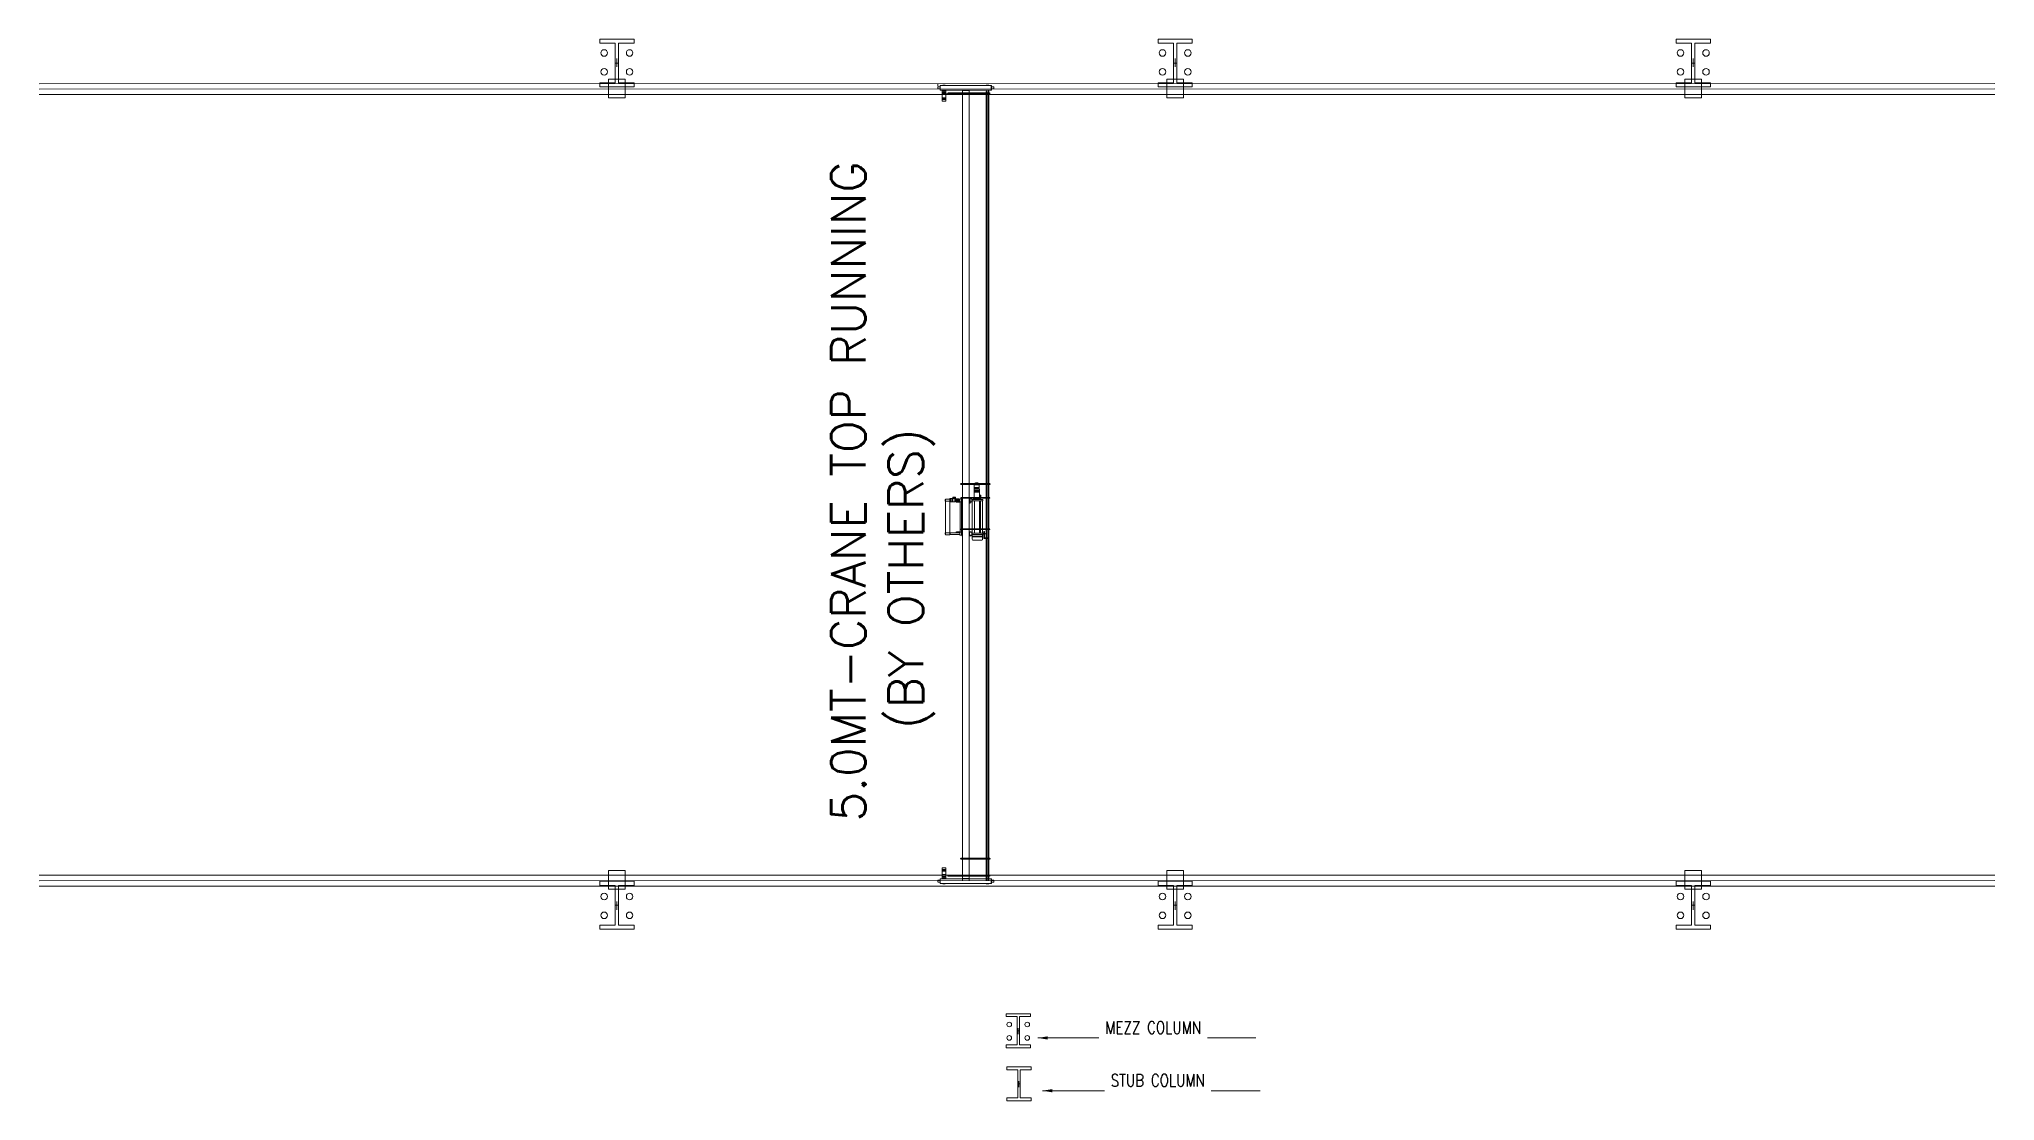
# Model space of a CAD drawing. Header units: millimetres. Extents: x 656141 to 1012880, y -54663 to 110742.
# Drawn here: x 712087 to 757393, y 57246 to 81847 of the extents above; entities that cross this region are included whole.
import ezdxf

# ---------------------------------------------------------------- set-up
doc = ezdxf.new("R2010")
doc.units = ezdxf.units.MM
doc.header["$LTSCALE"] = 0.35
doc.header["$MEASUREMENT"] = 0
doc.linetypes.add('CONTIN', pattern=[0, 0, 0])
doc.linetypes.add('HIDDEN', pattern=[9.525, 6.35, -3.175])
doc.layers.get('0').update_dxf_attribs({"linetype": 'CONTIN'})
doc.styles.add('S', font='simplex.shx')
doc.styles.add('SIMPLEX', font='simplex.shx', dxfattribs={"width": 0.8})
doc.dimstyles.new('FOR D', dxfattribs={"dimscale": 114, "dimtxt": 2, "dimasz": 2, "dimexe": 1, "dimexo": 1, "dimgap": 1, "dimtad": 1, "dimdec": 0, "dimzin": 0, "dimdsep": 46, "dimtxsty": 'SIMPLEX', "dimcen": 1, "dimclrd": 6, "dimclre": 6, "dimclrt": 7, "dimadec": 0, "dimazin": 0, "dimtfac": 1, "dimtdec": 0, "dimtofl": 0, "dimtmove": 0, "dimatfit": 3, "dimfxl": 1, "dimtolj": 1, "dimtzin": 0, "dimlwd": 0, "dimlwe": 0, "dimarcsym": 1})

msp = doc.modelspace()

# ---------------------------------------------------------------- texts
at = {"color": 7, "linetype": 'ByBlock', "lineweight": 0, "insert": (732832.3, 58489), "char_height": 800, "width": 32663.525, "attachment_point": 7, "rotation": 90, "style": 'S'}
msp.add_mtext('\\pxi6.53925,ql;{\\A1;5.0MT-CRANE TOP RUNNING \\P\\pi9.21775;(BY OTHERS)}', dxfattribs=at)

# ---------------------------------------------------------------- blocks, each defined once
blk = doc.blocks.new('COL-1')
at = {"lineweight": 0}
for p, q in [((-525, -375), (-525, 375)), ((-525, 375), (-436, 375)), ((-436, 375), (-436, 36)), ((-436, 36), (436, 36)), ((436, 36), (436, 375)), ((436, 375), (525, 375)), ((525, 375), (525, -375)), ((-436, -375), (-525, -375)), ((436, -36), (-436, -36)), ((-436, -36), (-436, -375)), ((436, -375), (436, -36)), ((525, -375), (436, -375))]:
    blk.add_line(p, q, dxfattribs=at)
at = {"color": 0, "lineweight": 0, "ltscale": 0.1}
for p, q in [((-82, 0), (102, 0)), ((0, -36), (0, 36))]:
    blk.add_line(p, q, dxfattribs=at)
at = {"color": 1, "lineweight": 0}
for centre in [(-194, 279), (221, 279), (-194, -279), (221, -279)]:
    blk.add_circle(centre, 72.1, dxfattribs=at)
blk = doc.blocks.new('zw$7F94')
at = {"color": 3, "lineweight": 0}
for p, q in [((-562, 721), (-562, 788)), ((-562, 788), (0, 788)), ((-308, 721), (-562, 721)), ((-308, 67), (-308, 721)), ((0, 721), (-254, 721)), ((-254, 721), (-254, 67)), ((0, 788), (0, 721)), ((-562, 67), (-308, 67)), ((-562, 0), (-562, 67)), ((0, 0), (-562, 0)), ((-254, 67), (0, 67)), ((0, 67), (0, 0))]:
    blk.add_line(p, q, dxfattribs=at)
at = {"color": 3, "lineweight": 0, "ltscale": 0.1}
for p, q in [((-281, 456), (-281, 317)), ((-308, 394), (-254, 394))]:
    blk.add_line(p, q, dxfattribs=at)
at = {"color": 1, "lineweight": 0}
for centre in [(-490, 539), (-72, 539), (-490, 228), (-72, 228)]:
    blk.add_circle(centre, 54, dxfattribs=at)
blk = doc.blocks.new('zw$4290')
at = {"color": 6, "lineweight": 0}
for p, q in [((-562, 721), (-562, 788)), ((-562, 788), (0, 788)), ((-308, 721), (-562, 721)), ((-308, 67), (-308, 721)), ((0, 721), (-254, 721)), ((-254, 721), (-254, 67)), ((0, 788), (0, 721)), ((-562, 67), (-308, 67)), ((-562, 0), (-562, 67)), ((0, 0), (-562, 0)), ((-254, 67), (0, 67)), ((0, 67), (0, 0))]:
    blk.add_line(p, q, dxfattribs=at)
at = {"color": 6, "lineweight": 0, "ltscale": 0.1}
for p, q in [((-281, 456), (-281, 317)), ((-308, 394), (-254, 394))]:
    blk.add_line(p, q, dxfattribs=at)

# ---------------------------------------------------------------- linework, layer by layer
at = {"color": 152, "linetype": 'ByBlock', "lineweight": 0}
for p, q in [((712087.2, 80813.6), (757392.8, 80816.7)), ((712087.2, 80813.7), (757392.8, 80816.7)), ((712087.2, 80687.7), (757392.8, 80690.8)), ((712087.2, 80687.8), (757392.8, 80690.8)), ((712087.2, 80561.9), (757392.8, 80564.9)), ((712087.2, 80561.8), (757392.8, 80564.8)), ((712087.2, 62472.3), (757392.8, 62475.3)), ((712087.2, 62472.2), (757392.8, 62475.2)), ((712087.2, 62346.3), (757392.8, 62349.3)), ((712087.2, 62346.3), (757392.8, 62349.3)), ((712087.2, 62220.4), (757392.8, 62223.4)), ((712087.2, 62220.4), (757392.8, 62223.4))]:
    msp.add_line(p, q, dxfattribs=at)
at = {"color": 3, "linetype": 'HIDDEN', "lineweight": 0, "ltscale": 5}
for p, q in [((732906.9, 80804.1), (732906.9, 80753.7)), ((732957.3, 80743.5), (732906.9, 80743.5)), ((732906.9, 80743.5), (732906.9, 80693.1)), ((732906.9, 80693.1), (732957.3, 80693.1)), ((732957.3, 80773.7), (732957.3, 80662.9)), ((732961.3, 80773.7), (732957.3, 80773.7)), ((732957.3, 80662.9), (732961.3, 80662.9)), ((732961.3, 80773.7), (733553.2, 80773.7)), ((732961.3, 80662.9), (732961.3, 80773.7)), ((732961.3, 80662.9), (733553.2, 80662.9)), ((733007.9, 80655.3), (733007.9, 80588.9)), ((733007.9, 80645.3), (733091, 80645.3)), ((733012.9, 80660.4), (733086, 80660.4)), ((733077.1, 80781.3), (733021.7, 80781.3)), ((733021.7, 80781.3), (733021.7, 80773.7)), ((733026.8, 80662.9), (733062, 80662.9)), ((733026.8, 80662.9), (733026.8, 80660.4)), ((733072.1, 80662.9), (733062, 80662.9)), ((733072.1, 80662.9), (733072.1, 80660.4)), ((733077.1, 80773.7), (733077.1, 80781.3)), ((733091, 80588.9), (733091, 80655.3)), ((733477.6, 80634.9), (733477.6, 80655.3)), ((733477.6, 80655.3), (733628.7, 80655.3)), ((734145.1, 80773.7), (733553.2, 80773.7)), ((734145.1, 80662.9), (733553.2, 80662.9)), ((733628.7, 80655.3), (733628.7, 80634.9)), ((734029.2, 80781.3), (734084.6, 80781.3)), ((734029.2, 80773.7), (734029.2, 80781.3)), ((734084.6, 80781.3), (734084.6, 80773.7)), ((734145.1, 80773.7), (734149.1, 80773.7)), ((734145.1, 80662.9), (734145.1, 80773.7)), ((734149.1, 80662.9), (734145.1, 80662.9)), ((734149.1, 80773.7), (734149.1, 80662.9)), ((734149.1, 80743.5), (734199.5, 80743.5)), ((734199.5, 80693.1), (734149.1, 80693.1)), ((734199.5, 80743.5), (734199.5, 80693.1)), ((733004.6, 80561.1), (733004.6, 80448.3)), ((733024.2, 80561.1), (733004.6, 80561.1)), ((733034.8, 80483.6), (733004.6, 80483.6)), ((733034.8, 80465.9), (733004.6, 80465.9)), ((733034.8, 80448.3), (733004.6, 80448.3)), ((733006.7, 80417.6), (733004.6, 80448.3)), ((733007.9, 80643.8), (733091, 80643.8)), ((733041.9, 80610), (733007.9, 80610)), ((733009.6, 80583.8), (733009.1, 80583.8)), ((733009.1, 80583.8), (733009.1, 80578.8)), ((733009.1, 80578.8), (733009.6, 80578.8)), ((733089.2, 80583.8), (733009.6, 80583.8)), ((733089.7, 80578.8), (733009.6, 80578.8)), ((733014.6, 80578.8), (733011.7, 80561.1)), ((733086, 80583.8), (733012.9, 80583.8)), ((733034.8, 80410.5), (733014.2, 80410.5)), ((733074.6, 80561.1), (733024.2, 80561.1)), ((733055.9, 80483.6), (733034.8, 80483.6)), ((733055.9, 80465.9), (733034.8, 80465.9)), ((733055.9, 80448.3), (733034.8, 80448.3)), ((733055.9, 80410.5), (733034.8, 80410.5)), ((733044.4, 80639.7), (733054.5, 80639.7)), ((733044.4, 80639.7), (733044.4, 80612.5)), ((733054.5, 80639.7), (733054.5, 80612.5)), ((733055.9, 80483.6), (733094.3, 80483.6)), ((733055.9, 80465.9), (733094.3, 80465.9)), ((733055.9, 80448.3), (733094.3, 80448.3)), ((733055.9, 80410.5), (733084.7, 80410.5)), ((733091, 80610), (733057, 80610)), ((733094.3, 80561.1), (733074.6, 80561.1)), ((733084.3, 80578.8), (733087.2, 80561.1)), ((733089.2, 80583.8), (733089.7, 80583.8)), ((733089.7, 80583.8), (733089.7, 80578.8)), ((733092.2, 80417.6), (733094.3, 80448.3)), ((733094.3, 80561.1), (733094.3, 80448.3)), ((733477.6, 80634.9), (733477.6, 62351.4)), ((733628.7, 62351.4), (733628.7, 80634.9)), ((734024.2, 80577.3), (733628.7, 80577.3)), ((734024.2, 62351.4), (734024.2, 80637.7)), ((734024.2, 80637.7), (734039.3, 80637.7)), ((734039.3, 80637.7), (734039.3, 62351.4)), ((734074.5, 62351.4), (734074.5, 80637.7)), ((734074.5, 80637.7), (734089.7, 80637.7)), ((734089.7, 80637.7), (734089.7, 62351.4)), ((733077.9, 71181.3), (733077.4, 71180.8)), ((733077.4, 71180.8), (733077.4, 71144.1)), ((733077.4, 71144.1), (733077.9, 71143.6)), ((733077.9, 71181.3), (733077.9, 71143.6)), ((733080.9, 71181.3), (733077.9, 71181.3)), ((733077.9, 71143.6), (733080.9, 71143.6)), ((733080.9, 71183.1), (733082.3, 71183.1)), ((733080.9, 71181.3), (733080.9, 71183.1)), ((733080.9, 71143.6), (733080.9, 71181.3)), ((733080.9, 71143.6), (733080.9, 71181.3)), ((733080.9, 71141.8), (733080.9, 71143.6)), ((733082.3, 71141.8), (733080.9, 71141.8)), ((733082.3, 71183.1), (733082.3, 71181.3)), ((733082.3, 71143.6), (733082.3, 71181.3)), ((733082.3, 71181.3), (733084.7, 71181.3)), ((733082.3, 71181.3), (733082.3, 71162.4)), ((733082.3, 71162.4), (733082.3, 71143.6)), ((733082.3, 71143.6), (733084.7, 71143.6)), ((733082.3, 71143.6), (733082.3, 71141.8)), ((733084.7, 71187.6), (733084.7, 70405.6)), ((733109.9, 71187.6), (733084.7, 71187.6)), ((733084.7, 71187.6), (733084.7, 71181.3)), ((733084.7, 71181.3), (733084.7, 71143.6)), ((733084.7, 71139.8), (733181.5, 71139.8)), ((733160.3, 71187.6), (733109.9, 71187.6)), ((733181.9, 71187.6), (733160.3, 71187.6)), ((733180.8, 71168.7), (733180.8, 71162.4)), ((733180.8, 71162.4), (733180.8, 71156.1)), ((733182.2, 71189.3), (733181.3, 71184.2)), ((733181.3, 71169.5), (733181.3, 71184.2)), ((733181.3, 71155.4), (733181.3, 71169.5)), ((733181.3, 71155.4), (733181.3, 71140.7)), ((733182.2, 71135.6), (733181.3, 71140.7)), ((733185.3, 71190.1), (733182.9, 71189.9)), ((733182.9, 71134.9), (733185.3, 71134.8)), ((733185.3, 71193.4), (733185.3, 71190.1)), ((733185.3, 71190.1), (733185.3, 71162.4)), ((733185.3, 71162.4), (733185.3, 71134.8)), ((733185.3, 71134.8), (733185.3, 71131.5)), ((733186.8, 71195), (733186.8, 71197.6)), ((733186.8, 71195), (733186.8, 71129.9)), ((733186.8, 71129.9), (733186.8, 71127.3)), ((733226.9, 71202.2), (733203.2, 71201.8)), ((733203.2, 71201.8), (733203.2, 71123.1)), ((733226.9, 71201.9), (733226.9, 71202.2)), ((733228.6, 71201.9), (733226.9, 71201.9)), ((733226.9, 71201.9), (733226.9, 71123)), ((733244.5, 71202.2), (733228.6, 71202.1)), ((733228.6, 71201.9), (733228.6, 71202.1)), ((733228.6, 71201.2), (733228.6, 71201.9)), ((733228.6, 71201.2), (733228.6, 71123.7)), ((733244.5, 71162.4), (733244.5, 71202.2)), ((733256.4, 71202), (733244.5, 71202.2)), ((733244.5, 71122.6), (733244.5, 71162.4)), ((733253.3, 71229), (733253.3, 71224.4)), ((733253.3, 71224.4), (733253.6, 71206.2)), ((733253.3, 71224.4), (733255.2, 71224.4)), ((733255.2, 71224.4), (733283.6, 71224.4)), ((733256.4, 71196.2), (733256.4, 71202)), ((733256.4, 71128.7), (733256.4, 71196.2)), ((733256.9, 71196.2), (733256.4, 71196.2)), ((733256.7, 71203.2), (733298.2, 71203.2)), ((733257.4, 71196.2), (733256.9, 71196.2)), ((733296.7, 71202.2), (733257.4, 71202.2)), ((733257.4, 71202.2), (733257.4, 71196.2)), ((733257.4, 71128.7), (733257.4, 71196.2)), ((733294.1, 71221.9), (733273, 71221.9)), ((733273, 71206.8), (733294.1, 71206.8)), ((733313.8, 71224.4), (733283.6, 71224.4)), ((733296.7, 71196.2), (733296.7, 71202.2)), ((733297.2, 71196.2), (733296.7, 71196.2)), ((733296.7, 71128.7), (733296.7, 71196.2)), ((733297.7, 71196.2), (733297.2, 71196.2)), ((733297.7, 71196.2), (733297.7, 71197.7)), ((733297.7, 71197.7), (733298.3, 71197.7)), ((733297.7, 71192.2), (733297.7, 71196.2)), ((733311.8, 71192.2), (733297.7, 71192.2)), ((733297.7, 71128.7), (733297.7, 71192.2)), ((733298.2, 71203.2), (733310.4, 71203.2)), ((733298.2, 71203.2), (733298.3, 71197.7)), ((733298.3, 71197.7), (733311.8, 71197.7)), ((733309.7, 71129.6), (733309.7, 71192.2)), ((733312.3, 71203.2), (733310.4, 71203.2)), ((733311.8, 71197.7), (733311.8, 71195)), ((733311.8, 71197.7), (733312.2, 71197.7)), ((733311.8, 71195), (733311.8, 71192.2)), ((733312.3, 71203.8), (733312.2, 71197.7)), ((733313.5, 71206.2), (733313.8, 71224.4)), ((733313.8, 71229), (733313.8, 71224.4)), ((733324.6, 71193.4), (733321.1, 71193.4)), ((733321.1, 71193.4), (733321.1, 71131.5)), ((733321.1, 71131.5), (733324.6, 71131.5)), ((733324.9, 71193.4), (733324.6, 71193.4)), ((733324.6, 71193.4), (733324.6, 71131.5)), ((733324.6, 71193.4), (733324.6, 71193.4)), ((733324.6, 71131.5), (733324.9, 71131.5)), ((733324.6, 71131.5), (733324.6, 71131.5)), ((733326.4, 71196.7), (733325.8, 71194.2)), ((733325.8, 71130.7), (733326.4, 71128.2)), ((733326.6, 71197), (733326.6, 71127.9)), ((733335.2, 71197.7), (733327.4, 71197.4)), ((733335.7, 71196.7), (733335.7, 71197.2)), ((733335.7, 71196.7), (733335.7, 71128.2)), ((733336.7, 71196.2), (733336.2, 71196.2)), ((733336.7, 71196.9), (733336.7, 71196.2)), ((733336.7, 71128.7), (733336.7, 71196.2)), ((733340.9, 71197.7), (733337.5, 71197.7)), ((733341.7, 71193.2), (733341.7, 71196.9)), ((733341.7, 71190.1), (733341.7, 71193.2)), ((733342.2, 71193.2), (733341.7, 71193.2)), ((733341.7, 71176), (733341.7, 71190.1)), ((733356.3, 71190.1), (733341.7, 71190.1)), ((733341.7, 71148.8), (733341.7, 71176)), ((733360.2, 71176), (733341.7, 71176)), ((733341.7, 71134.7), (733341.7, 71148.8)), ((733341.7, 71148.8), (733360.2, 71148.8)), ((733341.7, 71134.7), (733356.3, 71134.7)), ((733341.7, 71131.7), (733341.7, 71134.7)), ((733341.7, 71128), (733341.7, 71131.7)), ((733342.2, 71131.7), (733341.7, 71131.7)), ((733342.4, 71197.2), (733342.2, 71193.2)), ((733356.3, 71193.2), (733342.2, 71193.2)), ((733356.3, 71131.7), (733342.2, 71131.7)), ((733342.4, 71127.7), (733342.2, 71131.7)), ((733356.2, 71197.2), (733342.4, 71197.2)), ((733356.3, 71193.2), (733356.2, 71197.2)), ((733356.3, 71131.7), (733356.2, 71127.7)), ((733356.3, 71191.7), (733356.3, 71193.2)), ((733360.2, 71191.7), (733356.3, 71191.7)), ((733356.3, 71190.1), (733356.3, 71191.7)), ((733356.3, 71134.7), (733356.3, 71133.2)), ((733356.3, 71133.2), (733360.2, 71133.2)), ((733356.3, 71133.2), (733356.3, 71131.7)), ((733360.2, 71195.2), (733360.2, 71191.7)), ((733373.5, 71195.2), (733360.2, 71195.2)), ((733362.4, 71191.7), (733360.2, 71191.7)), ((733362.4, 71176), (733360.2, 71176)), ((733360.2, 71148.8), (733362.4, 71148.8)), ((733360.2, 71133.2), (733360.2, 71129.7)), ((733360.2, 71133.2), (733362.4, 71133.2)), ((733362.4, 71176), (733362.4, 71191.7)), ((733362.4, 71166.5), (733362.4, 71176)), ((733385.6, 71166.5), (733362.4, 71166.5)), ((733362.4, 71148.8), (733362.4, 71158.4)), ((733362.4, 71158.4), (733385.6, 71158.4)), ((733362.4, 71133.2), (733362.4, 71148.8)), ((733386.1, 71195.2), (733373.5, 71195.2)), ((733385.6, 71158.4), (733385.6, 71166.5)), ((733386.1, 71162.4), (733386.1, 71195.2)), ((733386.1, 71195.2), (733386.6, 71195.2)), ((733386.6, 71195.2), (733386.6, 71194.9)), ((733386.6, 71194.9), (733388.6, 71194.9)), ((733386.6, 71194.9), (733386.6, 71162.4)), ((733386.6, 71162.4), (733386.6, 71130)), ((733388.6, 71130), (733386.6, 71130)), ((733386.6, 71130), (733386.6, 71129.7)), ((733388.6, 71129.7), (733388.6, 71195.2)), ((733401.7, 71195.2), (733388.6, 71195.2)), ((733401.7, 71129.7), (733401.7, 71195.2)), ((733401.7, 71187.6), (733403.4, 71187.6)), ((733403.4, 71137.3), (733401.7, 71137.3)), ((733403.4, 71187.6), (733403.4, 71180.1)), ((733403.4, 71180.1), (733404.7, 71180.1)), ((733403.4, 71144.8), (733403.4, 71180.1)), ((733404.7, 71144.8), (733403.4, 71144.8)), ((733403.4, 71144.8), (733403.4, 71137.3)), ((733404.7, 71180.1), (733405.2, 71179.9)), ((733405.2, 71144.9), (733404.7, 71144.8)), ((733405.2, 71179.9), (733405.2, 71172.6)), ((733405.2, 71144.9), (733405.2, 71179.9)), ((733405.2, 71172.6), (733405.4, 71172.6)), ((733405.4, 71152.3), (733405.2, 71152.3)), ((733405.2, 71152.3), (733405.2, 71144.9)), ((733405.4, 71172.6), (733406.4, 71171.6)), ((733406.4, 71153.3), (733405.4, 71152.3)), ((733406.4, 71171.6), (733407.2, 71171.6)), ((733407.2, 71153.3), (733406.4, 71153.3)), ((733407.2, 71171.6), (733407.2, 71172.3)), ((733407.2, 71172.3), (733407.7, 71172.3)), ((733407.2, 71152.6), (733407.2, 71153.3)), ((733407.7, 71152.6), (733407.2, 71152.6)), ((733407.7, 71172.3), (733408.2, 71171.8)), ((733408.2, 71153.1), (733407.7, 71152.6)), ((733408.2, 71183.4), (733408.2, 71181.3)), ((733408.2, 71181.3), (733408.2, 71143.6)), ((733408.2, 71171.8), (733408.2, 71153.1)), ((733408.2, 71143.6), (733408.2, 71141.5)), ((733451, 71197.7), (733413.3, 71197.7)), ((733413.3, 71197.7), (733413.3, 71189.3)), ((733413.3, 71189.3), (733413.3, 71186.4)), ((733413.3, 71186.4), (733413.3, 71162.4)), ((733413.3, 71162.4), (733413.3, 71138.5)), ((733413.3, 71138.5), (733413.3, 71135.6)), ((733413.3, 71135.6), (733413.3, 71127.2)), ((734128.6, 71537.8), (733421, 71537.8)), ((734107.3, 71229.4), (733439.8, 71229.4)), ((733439.8, 71229.4), (733439.8, 71209.3)), ((733439.8, 71209.3), (734107.3, 71209.3)), ((733451, 71193.9), (733451, 71197.7)), ((733451, 71190.1), (733451, 71193.9)), ((733452, 71193.9), (733451, 71193.9)), ((733451, 71134.7), (733451, 71190.1)), ((733451, 71131), (733451, 71134.7)), ((733451, 71127.2), (733451, 71131)), ((733451, 71131), (733452, 71131)), ((733452, 71217.6), (733452, 71193.9)), ((733452, 71217.6), (733453.3, 71217.6)), ((733452, 71193.9), (733452, 71190.8)), ((733452, 71190.8), (733452, 71162.4)), ((733452, 71162.4), (733452, 71134.1)), ((733452, 71134.1), (733452, 71131)), ((733452, 71131), (733452, 71107.3)), ((733453.3, 71226.4), (733453.3, 71217.6)), ((733453.3, 71217.6), (733453.3, 71107.3)), ((733457.1, 71227.4), (733454.3, 71227.4)), ((733456.8, 71166.2), (733456.8, 71158.7)), ((733457.8, 71166.2), (733456.8, 71166.2)), ((733456.8, 71158.7), (733463.9, 71158.7)), ((733457.1, 71227.4), (733457.1, 71226.9)), ((733457.1, 71226.9), (733457.1, 71166.2)), ((733463.6, 71226.9), (733457.1, 71226.9)), ((733457.1, 71098), (733457.1, 71158.7)), ((733458.4, 71168.2), (733457.8, 71168.2)), ((733457.8, 71168.2), (733457.8, 71166.2)), ((733462.3, 71170), (733458.4, 71170)), ((733458.4, 71170), (733458.4, 71168.2)), ((733462.3, 71168.2), (733458.4, 71168.2)), ((733462.3, 71168.2), (733462.3, 71170)), ((733462.9, 71168.2), (733462.3, 71168.2)), ((733462.9, 71166.2), (733462.9, 71168.2)), ((733463.9, 71166.2), (733462.9, 71166.2)), ((733466.4, 71227.4), (733463.6, 71227.4)), ((733463.6, 71227.4), (733463.6, 71226.9)), ((733463.6, 71226.9), (733463.6, 71166.2)), ((733463.6, 71098), (733463.6, 71158.7)), ((733463.9, 71158.7), (733463.9, 71166.2)), ((733467.4, 71217.6), (733467.4, 71226.4)), ((733467.4, 71162.4), (733467.4, 71217.6)), ((733473.5, 71217.6), (733467.4, 71217.6)), ((733467.4, 71107.3), (733467.4, 71162.4)), ((733473.5, 71217.6), (733475.5, 71203)), ((733475.5, 71121.9), (733475.5, 71203)), ((733477.6, 71202.2), (733476.6, 71202.1)), ((733628.7, 71202.3), (733631.3, 71202.1)), ((733634.4, 71217.6), (733632.3, 71203)), ((733632.3, 71203), (733632.3, 71121.9)), ((733640.4, 71217.6), (733634.4, 71217.6)), ((733640.4, 71226.4), (733640.4, 71217.6)), ((733640.4, 71217.6), (733640.4, 71107.3)), ((733644.2, 71227.4), (733641.5, 71227.4)), ((733645, 71166.2), (733644, 71166.2)), ((733644, 71166.2), (733644, 71158.7)), ((733644, 71158.7), (733651, 71158.7)), ((733644.2, 71227.4), (733644.2, 71226.9)), ((733644.2, 71226.9), (733644.2, 71166.2)), ((733650.8, 71226.9), (733644.2, 71226.9)), ((733644.2, 71098), (733644.2, 71158.7)), ((733645, 71168.2), (733645, 71166.2)), ((733645.6, 71168.2), (733645, 71168.2)), ((733649.4, 71170), (733645.6, 71170)), ((733645.6, 71170), (733645.6, 71168.2)), ((733649.4, 71168.2), (733645.6, 71168.2)), ((733649.4, 71168.2), (733649.4, 71170)), ((733650, 71168.2), (733649.4, 71168.2)), ((733650, 71166.2), (733650, 71168.2)), ((733651, 71166.2), (733650, 71166.2)), ((733653.5, 71227.4), (733650.8, 71227.4)), ((733650.8, 71227.4), (733650.8, 71226.9)), ((733650.8, 71226.9), (733650.8, 71166.2)), ((733650.8, 71098), (733650.8, 71158.7)), ((733651, 71158.7), (733651, 71166.2)), ((733654.6, 71217.6), (733654.6, 71226.4)), ((733654.6, 71162.4), (733654.6, 71217.6)), ((733655.8, 71217.6), (733654.6, 71217.6)), ((733654.6, 71107.3), (733654.6, 71162.4)), ((733655.8, 71195.8), (733655.8, 71217.6)), ((733655.8, 71162.4), (733655.8, 71195.8)), ((733657.1, 71195.8), (733655.8, 71195.8)), ((733655.8, 71129.1), (733655.8, 71162.4)), ((733657.1, 71205.5), (733657.1, 71195.8)), ((733657.1, 71200.2), (733675.2, 71200.2)), ((733657.1, 71195.8), (733657.1, 71192.5)), ((733657.1, 71129.1), (733657.1, 71132.4)), ((733673.1, 71209), (733660, 71208.5)), ((733675.2, 71196.4), (733675.2, 71207.8)), ((733675.2, 71196.4), (733691.9, 71195.8)), ((733694.9, 71162.4), (733694.9, 71192.8)), ((733694.9, 71162.4), (733694.9, 71132.1)), ((733697.7, 71175.5), (733697.7, 71150.9)), ((733697.7, 71150.9), (733701.3, 71150.9)), ((733701.3, 71150.9), (733701.8, 71150.9)), ((733701.8, 71150.9), (733701.8, 70398.3)), ((733701.8, 70398.3), (733701.8, 71150.9)), ((733701.8, 71150.9), (733752.2, 71150.9)), ((733703.3, 71181.1), (733727.1, 71181.1)), ((733725.4, 71191), (733735.5, 71191)), ((733727.1, 71191), (733727, 71187.2)), ((733727, 71187.2), (733727, 71185.9)), ((733727, 71185.9), (733727, 71184.6)), ((733727, 71184.6), (733727.1, 71181.1)), ((733806.1, 71191), (733727.1, 71191)), ((733727.1, 71181.1), (733885, 71181.1)), ((733735.5, 71191), (733876.6, 71191)), ((733744.5, 71416.8), (733744.1, 71391.1)), ((733744.1, 71391.1), (733744.6, 71391.1)), ((733744.1, 71388.9), (733744.4, 71350.6)), ((733806.1, 71388.9), (733744.1, 71388.9)), ((733744.1, 71347.5), (733744.1, 71226)), ((733745.2, 71222.2), (733744.1, 71191)), ((733867.8, 71367.2), (733744.3, 71367.2)), ((733867.6, 71416.8), (733744.5, 71416.8)), ((733744.6, 71391.1), (733744.6, 71388.9)), ((733867.5, 71391.1), (733744.6, 71391.1)), ((733744.6, 71388.9), (733745.6, 71388.9)), ((733751.4, 71348.3), (733744.9, 71348.3)), ((733744.9, 71225.2), (733751.4, 71225.2)), ((733745.2, 71349.8), (733751.4, 71349.8)), ((733745.6, 71388.9), (733806.1, 71388.9)), ((733751.4, 71223.4), (733746.4, 71223.4)), ((733755.6, 71443.8), (733749.2, 71443.8)), ((733861.5, 71547.8), (733750.6, 71547.8)), ((733750.6, 71452.3), (733750.6, 71547.8)), ((733861.5, 71527.7), (733750.6, 71527.7)), ((733861.5, 71520.1), (733750.6, 71520.1)), ((733750.6, 71458.1), (733861.5, 71458.1)), ((733750.6, 71452.3), (733861.5, 71452.3)), ((733751.4, 71349.8), (733753.4, 71349.8)), ((733751.4, 71349.1), (733751.4, 71348.3)), ((733753.4, 71349.1), (733751.4, 71349.1)), ((733763.6, 71348.3), (733751.4, 71348.3)), ((733751.4, 71225.2), (733860.7, 71225.2)), ((733751.4, 71225.2), (733751.4, 71224.5)), ((733860.7, 71224.5), (733751.4, 71224.5)), ((733751.4, 71224.5), (733751.4, 71223.4)), ((733751.4, 71224.5), (733753.4, 71224.5)), ((733860.7, 71223.4), (733751.4, 71223.4)), ((733752.2, 70398.3), (733752.2, 71150.9)), ((733752.2, 71150.9), (733875.3, 71150.9)), ((733753.4, 71349.8), (733753.4, 71349.1)), ((733753.4, 71349.8), (733858.7, 71349.8)), ((733856.5, 71443.8), (733755.6, 71443.8)), ((733756.2, 71446.1), (733756.1, 71444.3)), ((733762.8, 71447.3), (733757.5, 71447.3)), ((733762.8, 71447.3), (733763, 71450.2)), ((733849.3, 71447.3), (733762.8, 71447.3)), ((733763.6, 71450.9), (733771.1, 71452.3)), ((733771.8, 71348.3), (733763.6, 71348.3)), ((733840.9, 71452.3), (733771.2, 71452.3)), ((733860.7, 71348.3), (733771.8, 71348.3)), ((733806.1, 71562.9), (733773.8, 71562.9)), ((733773.8, 71562.9), (733773.8, 71547.8)), ((733806.1, 71562.9), (733838.3, 71562.9)), ((733806.1, 71388.9), (733866.5, 71388.9)), ((733868, 71388.9), (733806.1, 71388.9)), ((733806.1, 71191), (733885, 71191)), ((733838.3, 71562.9), (733838.3, 71547.8)), ((733848.5, 71450.9), (733841, 71452.3)), ((733849.3, 71447.3), (733849.1, 71450.2)), ((733854.6, 71447.3), (733849.3, 71447.3)), ((733855.9, 71446.1), (733856, 71444.3)), ((733862.9, 71443.8), (733856.5, 71443.8)), ((733858.7, 71349.1), (733858.7, 71349.8)), ((733858.7, 71349.8), (733860.7, 71349.8)), ((733860.7, 71349.1), (733858.7, 71349.1)), ((733858.7, 71224.5), (733860.7, 71224.5)), ((733870.5, 71213.1), (733859.5, 71213.1)), ((733860.7, 71349.8), (733866.9, 71349.8)), ((733860.7, 71348.3), (733860.7, 71349.1)), ((733867.2, 71348.3), (733860.7, 71348.3)), ((733860.7, 71225.2), (733860.7, 71224.5)), ((733860.7, 71225.2), (733867.2, 71225.2)), ((733860.7, 71223.4), (733860.7, 71224.5)), ((733860.7, 71223.4), (733861, 71223.4)), ((733861, 71223.4), (733861, 71219.3)), ((733861, 71219.3), (733861.5, 71219.3)), ((733861, 71219.3), (733861, 71207)), ((733861, 71207), (733861.5, 71206.9)), ((733861, 71207), (733861, 71191)), ((733861.5, 71452.3), (733861.5, 71547.8)), ((733869, 71221.9), (733861.5, 71221.8)), ((733861.5, 71221.8), (733861.5, 71219.3)), ((733861.5, 71219.3), (733861.5, 71206.9)), ((733861.5, 71206.9), (733861.5, 71204.4)), ((733869.1, 71204.3), (733861.5, 71204.4)), ((733866.3, 71239.3), (733906.9, 71239.3)), ((733866.5, 71388.9), (733867.5, 71388.9)), ((733867.5, 71391.1), (733868, 71391.1)), ((733867.5, 71388.9), (733867.5, 71391.1)), ((733868, 71391.1), (733867.6, 71416.8)), ((733867.7, 71350.6), (733868, 71388.9)), ((733868, 71347.5), (733868, 71269.3)), ((733868, 71269.3), (733868, 71254.2)), ((733868, 71254.2), (733868, 71226)), ((733869, 71273.7), (733869, 71221.9)), ((733869, 71221.9), (733869, 71204.9)), ((733894.2, 71277.1), (733872, 71276.7)), ((733872, 71201.9), (733894.2, 71201.5)), ((733873.8, 70398.3), (733873.8, 71150.9)), ((733875.3, 71150.9), (733895.7, 71150.9)), ((733876.6, 71191), (733886.7, 71191)), ((733885, 71191), (733885.1, 71187.2)), ((733885.1, 71184.6), (733885, 71181.1)), ((733885, 71181.1), (733906.4, 71181.1)), ((733885.1, 71187.2), (733885.1, 71185.9)), ((733885.1, 71185.9), (733885.1, 71184.6)), ((733899.5, 71277), (733894.2, 71277.1)), ((733894.2, 71277.1), (733894.2, 71201.5)), ((733894.2, 71201.5), (733899.5, 71201.6)), ((733895.7, 71150.9), (733895.7, 70398.3)), ((733895.7, 71150.9), (733944.1, 71150.9)), ((733932.4, 71181.1), (733906.4, 71181.1)), ((733941.6, 71181.1), (733932.4, 71181.1)), ((733944.1, 70398.3), (733944.1, 71150.9)), ((733944.1, 71150.9), (733947.1, 71150.9)), ((733947.1, 71150.9), (733947.1, 71175.5)), ((734107.3, 71209.3), (734107.3, 71229.4)), ((733185.4, 71127.3), (733185.4, 70405.6)), ((733203.2, 71123.1), (733226.9, 71122.6)), ((733226.9, 71123), (733228.6, 71123)), ((733226.9, 71122.6), (733226.9, 71123)), ((733228.6, 71123), (733228.6, 71123.7)), ((733228.6, 71122.8), (733228.6, 71123)), ((733228.6, 71122.8), (733244.5, 71122.6)), ((733244.5, 71122.6), (733256.4, 71122.9)), ((733256.4, 71122.9), (733256.4, 71128.7)), ((733256.4, 71128.7), (733256.9, 71128.7)), ((733256.9, 71128.7), (733257.4, 71128.7)), ((733257.4, 71128.7), (733257.4, 71122.6)), ((733257.4, 71122.6), (733296.7, 71122.6)), ((733296.7, 71122.6), (733296.7, 71128.7)), ((733296.7, 71128.7), (733297.2, 71128.7)), ((733297.2, 71128.7), (733297.7, 71128.7)), ((733297.7, 71122.6), (733297.7, 71128.7)), ((733297.7, 71122.6), (733309.7, 71122.9)), ((733309.7, 71129.6), (733309.7, 71122.9)), ((733327.4, 71127.5), (733335.2, 71127.2)), ((733384, 71127.2), (733332.7, 71127.2)), ((733332.7, 71127.2), (733332.7, 71119.1)), ((733332.7, 71119.1), (733384, 71119.1)), ((733335.7, 71127.7), (733335.7, 71128.2)), ((733336.2, 71128.7), (733336.7, 71128.7)), ((733336.7, 71128.7), (733336.7, 71128)), ((733337.5, 71127.2), (733340.9, 71127.2)), ((733356.2, 71127.7), (733342.4, 71127.7)), ((733360.2, 71129.7), (733373.5, 71129.7)), ((733373.5, 71129.7), (733386.1, 71129.7)), ((733413.3, 71127.2), (733384, 71127.2)), ((733384, 71119.1), (733424.8, 71119.1)), ((733386.6, 71129.7), (733386.1, 71129.7)), ((733388.6, 71129.7), (733401.7, 71129.7)), ((733413.3, 71127.2), (733448.5, 71127.2)), ((733448.5, 71127.2), (733413.3, 71127.2)), ((733448.5, 71123.2), (733424.8, 71123.2)), ((733424.8, 71123.2), (733424.8, 71119.1)), ((733424.8, 71119.1), (733424.8, 71079.8)), ((733424.8, 71079.8), (733424.8, 70645.6)), ((733448.5, 71127.2), (733451, 71127.2)), ((733448.5, 71127.2), (733448.5, 71123.2)), ((733451, 71123.2), (733448.5, 71123.2)), ((733451, 71079.8), (733451, 71123.2)), ((733451, 71079.8), (733451, 70645.6)), ((733452, 71107.3), (733453.3, 71107.3)), ((733453.3, 71107.3), (733453.3, 71098.5)), ((733454.3, 71097.5), (733457.1, 71097.5)), ((733463.6, 71098), (733457.1, 71098)), ((733457.1, 71098), (733457.1, 71097.5)), ((733463.6, 71098), (733463.6, 71097.5)), ((733463.6, 71097.5), (733466.4, 71097.5)), ((733467.4, 71098.5), (733467.4, 71107.3)), ((733473.5, 71107.3), (733467.4, 71107.3)), ((733473.5, 71107.3), (733475.5, 71121.9)), ((733477.6, 71122.7), (733476.6, 71122.8)), ((733628.7, 71122.6), (733631.3, 71122.8)), ((733634.4, 71107.3), (733632.3, 71121.9)), ((733634.4, 71107.3), (733640.4, 71107.3)), ((733640.4, 71107.3), (733640.4, 71098.5)), ((733641.5, 71097.5), (733644.2, 71097.5)), ((733650.8, 71098), (733644.2, 71098)), ((733644.2, 71098), (733644.2, 71097.5)), ((733650.8, 71098), (733650.8, 71097.5)), ((733650.8, 71097.5), (733653.5, 71097.5)), ((733654.6, 71098.5), (733654.6, 71107.3)), ((733655.8, 71107.3), (733654.6, 71107.3)), ((733655.8, 71107.3), (733655.8, 71129.1)), ((733657.1, 71129.1), (733655.8, 71129.1)), ((733657.1, 71119.4), (733657.1, 71129.1)), ((733657.1, 71124.7), (733675.2, 71124.7)), ((733673.1, 71115.9), (733660, 71116.4)), ((733675.2, 71128.5), (733691.9, 71129)), ((733675.2, 71128.5), (733675.2, 71117.1)), ((733077.9, 70405.6), (733077.4, 70405.1)), ((733077.4, 70405.1), (733077.4, 70368.3)), ((733077.4, 70368.3), (733077.9, 70367.8)), ((733077.9, 70405.6), (733077.9, 70367.8)), ((733080.9, 70405.6), (733077.9, 70405.6)), ((733077.9, 70367.8), (733080.9, 70367.8)), ((733082.3, 70407.3), (733080.9, 70407.3)), ((733080.9, 70407.3), (733080.9, 70405.6)), ((733080.9, 70367.8), (733080.9, 70405.6)), ((733080.9, 70405.6), (733080.9, 70367.8)), ((733080.9, 70367.8), (733080.9, 70366)), ((733080.9, 70366), (733082.3, 70366)), ((733082.3, 70405.6), (733082.3, 70407.3)), ((733082.3, 70367.8), (733082.3, 70405.6)), ((733082.3, 70405.6), (733084.7, 70405.6)), ((733082.3, 70386.7), (733082.3, 70405.6)), ((733082.3, 70367.8), (733082.3, 70386.7)), ((733082.3, 70367.8), (733084.7, 70367.8)), ((733082.3, 70366), (733082.3, 70367.8)), ((733185.4, 70409.4), (733084.7, 70409.4)), ((733084.7, 70405.6), (733084.7, 70367.8)), ((733084.7, 70367.8), (733084.7, 70361.5)), ((733084.7, 70361.5), (733109.9, 70361.5)), ((733109.9, 70361.5), (733160.3, 70361.5)), ((733160.3, 70361.5), (733185.4, 70361.5)), ((733185.4, 70405.6), (733185.4, 70367.8)), ((733187.9, 70405.6), (733185.4, 70405.6)), ((733185.4, 70405.6), (733185.4, 70367.8)), ((733185.4, 70367.8), (733185.4, 70361.5)), ((733187.9, 70367.8), (733185.4, 70367.8)), ((733189.2, 70407.3), (733187.9, 70407.3)), ((733187.9, 70407.3), (733187.9, 70405.6)), ((733187.9, 70405.6), (733187.9, 70367.8)), ((733187.9, 70367.8), (733187.9, 70366)), ((733187.9, 70366), (733189.2, 70366)), ((733189.2, 70405.6), (733189.2, 70407.3)), ((733189.2, 70405.6), (733413.3, 70405.6)), ((733189.2, 70386.7), (733189.2, 70405.6)), ((733189.2, 70367.8), (733189.2, 70386.7)), ((733189.2, 70367.8), (733413.3, 70367.8)), ((733189.2, 70366), (733189.2, 70367.8)), ((733332.7, 70430), (733332.7, 70421.9)), ((733384, 70430), (733332.7, 70430)), ((733332.7, 70421.9), (733384, 70421.9)), ((733424.8, 70430), (733384, 70430)), ((733384, 70421.9), (733413.3, 70421.9)), ((733413.3, 70421.9), (733413.3, 70413.5)), ((733413.3, 70421.9), (733448.5, 70421.9)), ((733413.3, 70413.5), (733413.3, 70410.6)), ((733413.3, 70410.6), (733413.3, 70405.6)), ((733413.3, 70405.6), (733413.3, 70386.7)), ((733413.3, 70386.7), (733413.3, 70367.8)), ((733413.3, 70367.8), (733413.3, 70362.8)), ((733413.3, 70362.8), (733413.3, 70359.8)), ((733413.3, 70359.8), (733413.3, 70351.4)), ((733413.3, 70351.4), (733451, 70351.4)), ((733424.8, 70645.6), (733424.8, 70430)), ((733424.8, 70430), (733424.8, 70426)), ((733424.8, 70426), (733448.5, 70426)), ((734107.3, 70503.1), (733439.8, 70503.1)), ((733439.8, 70503.1), (733439.8, 70482.9)), ((733439.8, 70482.9), (734107.3, 70482.9)), ((733448.5, 70426), (733451, 70426)), ((733448.5, 70421.9), (733448.5, 70426)), ((733448.5, 70421.9), (733451, 70421.9)), ((733451, 70426), (733451, 70645.6)), ((733451, 70418.2), (733451, 70421.9)), ((733451, 70414.4), (733451, 70418.2)), ((733466.2, 70417.6), (733451, 70418.2)), ((733451, 70359), (733451, 70414.4)), ((733451, 70355.2), (733451, 70359)), ((733466.2, 70355.7), (733451, 70355.2)), ((733451, 70351.4), (733451, 70355.2)), ((733454, 70414.3), (733459.9, 70414.1)), ((733454, 70359.1), (733459.9, 70359.3)), ((733463.1, 70412), (733462, 70413.2)), ((733462, 70360.2), (733463.1, 70361.3)), ((733466.2, 70410.3), (733463.1, 70412)), ((733463.1, 70361.3), (733463.1, 70412)), ((733463.1, 70361.3), (733466.2, 70363.1)), ((733466.2, 70439.6), (733466.2, 70417.6)), ((733466.2, 70439.6), (733472.5, 70439.6)), ((733466.2, 70417.6), (733466.2, 70386.7)), ((733466.2, 70355.7), (733466.2, 70386.7)), ((733466.2, 70333.8), (733466.2, 70355.7)), ((733466.2, 70333.8), (733472.5, 70333.8)), ((733474, 70438.3), (733475.5, 70427.2)), ((733474, 70335.1), (733475.5, 70346.1)), ((733476.6, 70426.4), (733476.6, 70347)), ((733476.6, 70426.4), (733477.6, 70426.4)), ((733476.6, 70347), (733477.6, 70346.9)), ((733631.3, 70426.4), (733628.7, 70426.6)), ((733631.3, 70347), (733628.7, 70346.8)), ((733631.3, 70347), (733631.3, 70426.4)), ((733633.9, 70438.3), (733632.3, 70427.2)), ((733633.9, 70335.1), (733632.3, 70346.1)), ((733641.7, 70439.6), (733635.4, 70439.6)), ((733641.7, 70333.8), (733635.4, 70333.8)), ((733641.7, 70439.6), (733641.7, 70419.5)), ((733657.1, 70420.1), (733641.7, 70419.5)), ((733641.7, 70419.5), (733641.7, 70386.7)), ((733645, 70411.3), (733641.7, 70409.5)), ((733641.7, 70353.8), (733641.7, 70386.7)), ((733645, 70362), (733641.7, 70363.9)), ((733641.7, 70333.8), (733641.7, 70353.8)), ((733657.1, 70353.3), (733641.7, 70353.8)), ((733646.6, 70413), (733645, 70411.3)), ((733646.6, 70360.4), (733645, 70362)), ((733647.6, 70413.4), (733654.2, 70413.7)), ((733654.2, 70359.7), (733647.6, 70359.9)), ((733657.1, 70429.7), (733657.1, 70420.1)), ((733657.1, 70420.1), (733657.1, 70416.7)), ((733657.1, 70353.3), (733657.1, 70356.7)), ((733657.1, 70343.6), (733657.1, 70353.3)), ((733673.1, 70433.2), (733660, 70432.8)), ((733673.1, 70340.1), (733660, 70340.6)), ((733675.2, 70420.7), (733675.2, 70432)), ((733675.2, 70420.7), (733691.9, 70420.1)), ((733675.2, 70352.7), (733691.9, 70353.3)), ((733675.2, 70352.7), (733675.2, 70341.4)), ((733694.9, 70386.7), (733694.9, 70417.1)), ((733694.9, 70356.3), (733694.9, 70386.7)), ((733701.3, 70398.3), (733697.7, 70398.3)), ((733697.7, 70398.3), (733697.7, 70373.6)), ((733700.3, 70330.1), (733700.3, 70324.2)), ((733700.3, 70324.2), (733944.6, 70324.2)), ((733701.8, 70398.3), (733701.3, 70398.3)), ((733738.3, 70398.3), (733701.8, 70398.3)), ((733942.4, 70332.3), (733702.4, 70332.3)), ((733702.4, 70324.2), (733702.4, 70319.7)), ((733703.3, 70368), (733712, 70368)), ((733703.3, 70317.8), (733941.6, 70317.8)), ((733703.9, 70363.4), (733703.9, 70336.2)), ((733703.9, 70336.2), (733703.9, 70334.7)), ((733703.9, 70334.7), (733703.9, 70333.8)), ((733703.9, 70316.6), (733703.9, 70279.8)), ((733705.9, 70248.3), (733703.9, 70279.8)), ((733710.1, 70366), (733706.6, 70366)), ((733710.1, 70366), (733710.1, 70366.2)), ((733710.1, 70366), (733934.8, 70366)), ((733712, 70368), (733932.9, 70368)), ((733738.3, 70398.3), (733873.8, 70398.3)), ((733895.7, 70398.3), (733873.8, 70398.3)), ((733943.6, 70398.3), (733895.7, 70398.3)), ((733932.9, 70368), (733941.6, 70368)), ((733934.8, 70366), (733934.8, 70366.2)), ((733938.3, 70366), (733934.8, 70366)), ((733938.9, 70248.3), (733940.9, 70279.8)), ((733940.9, 70336.2), (733940.9, 70363.4)), ((733940.9, 70336.2), (733940.9, 70334.7)), ((733940.9, 70334.7), (733940.9, 70333.8)), ((733940.9, 70279.8), (733940.9, 70316.6)), ((733942.4, 70324.2), (733942.4, 70319.6)), ((733944.1, 70398.3), (733943.6, 70398.3)), ((733947.1, 70398.3), (733944.1, 70398.3)), ((733944.6, 70324.2), (733944.6, 70330.1)), ((733947.1, 70373.6), (733947.1, 70398.3)), ((733947.1, 70376.6), (733947.1, 70396.8)), ((733947.1, 70396.8), (733949.6, 70396.8)), ((733949.6, 70376.6), (733947.1, 70376.6)), ((733949.6, 70396.8), (733949.6, 70376.6)), ((733949.6, 70394.2), (733949.6, 70379.1)), ((733966.9, 70394.2), (733949.6, 70394.2)), ((733949.6, 70379.1), (733966.9, 70379.1)), ((733966.9, 70409.4), (733966.9, 70364)), ((733987.1, 70409.4), (733966.9, 70409.4)), ((733966.9, 70364), (733987.1, 70364)), ((733984.6, 70440.3), (733969.5, 70440.3)), ((733969.5, 70440.3), (733969.5, 70409.4)), ((733969.5, 70364), (733969.5, 70274.1)), ((733969.5, 70274.1), (733984.6, 70289.2)), ((733969.5, 70274.1), (733984.6, 70289.2)), ((734060.1, 70274.1), (733969.5, 70274.1)), ((733984.6, 70409.4), (733984.6, 70440.3)), ((733984.6, 70289.2), (733984.6, 70364)), ((733984.6, 70289.2), (734060.1, 70289.2)), ((733987.1, 70364), (733987.1, 70409.4)), ((734002.7, 70394.2), (733987.1, 70394.2)), ((733987.1, 70379.1), (734002.7, 70379.1)), ((734002.7, 70379.1), (734002.7, 70394.2)), ((734060.1, 70289.2), (734060.1, 70274.1)), ((734107.3, 70482.9), (734107.3, 70503.1)), ((733006.7, 62638.2), (733004.6, 62607.5)), ((733004.6, 62494.6), (733004.6, 62607.5)), ((733034.8, 62607.5), (733004.6, 62607.5)), ((733034.8, 62589.9), (733004.6, 62589.9)), ((733034.8, 62572.2), (733004.6, 62572.2)), ((733034.8, 62645.3), (733014.2, 62645.3)), ((733055.9, 62645.3), (733034.8, 62645.3)), ((733055.9, 62607.5), (733034.8, 62607.5)), ((733055.9, 62589.9), (733034.8, 62589.9)), ((733055.9, 62572.2), (733034.8, 62572.2)), ((733055.9, 62645.3), (733084.7, 62645.3)), ((733055.9, 62607.5), (733094.3, 62607.5)), ((733055.9, 62589.9), (733094.3, 62589.9)), ((733055.9, 62572.2), (733094.3, 62572.2)), ((733092.2, 62638.2), (733094.3, 62607.5)), ((733094.3, 62494.6), (733094.3, 62607.5)), ((734128.6, 62857.4), (733421, 62857.4)), ((732906.9, 62362.7), (732957.3, 62362.7)), ((732906.9, 62312.3), (732906.9, 62362.7)), ((732957.3, 62312.3), (732906.9, 62312.3)), ((732957.3, 62392.9), (732961.3, 62392.9)), ((732957.3, 62282.1), (732957.3, 62392.9)), ((732961.3, 62282.1), (732957.3, 62282.1)), ((732961.3, 62392.9), (733553.2, 62392.9)), ((732961.3, 62392.9), (732961.3, 62282.1)), ((732961.3, 62282.1), (733553.2, 62282.1)), ((733024.2, 62494.6), (733004.6, 62494.6)), ((733007.9, 62400.4), (733007.9, 62466.9)), ((733041.9, 62445.8), (733007.9, 62445.8)), ((733007.9, 62412), (733091, 62412)), ((733007.9, 62410.5), (733091, 62410.5)), ((733009.1, 62472), (733009.1, 62477)), ((733009.1, 62477), (733009.6, 62477)), ((733009.6, 62472), (733009.1, 62472)), ((733089.7, 62477), (733009.6, 62477)), ((733089.2, 62472), (733009.6, 62472)), ((733014.6, 62477), (733011.7, 62494.6)), ((733086, 62472), (733012.9, 62472)), ((733012.9, 62395.4), (733086, 62395.4)), ((733021.7, 62274.5), (733021.7, 62282.1)), ((733077.1, 62274.5), (733021.7, 62274.5)), ((733074.6, 62494.6), (733024.2, 62494.6)), ((733026.8, 62392.9), (733026.8, 62395.4)), ((733026.8, 62392.9), (733062, 62392.9)), ((733044.4, 62416.1), (733044.4, 62443.3)), ((733044.4, 62416.1), (733054.5, 62416.1)), ((733054.5, 62416.1), (733054.5, 62443.3)), ((733091, 62445.8), (733057, 62445.8)), ((733072.1, 62392.9), (733062, 62392.9)), ((733072.1, 62392.9), (733072.1, 62395.4)), ((733094.3, 62494.6), (733074.6, 62494.6)), ((733077.1, 62282.1), (733077.1, 62274.5)), ((733084.3, 62477), (733087.2, 62494.6)), ((733089.2, 62472), (733089.7, 62472)), ((733089.7, 62472), (733089.7, 62477)), ((733091, 62466.9), (733091, 62400.4)), ((733477.6, 62400.4), (733628.7, 62400.4)), ((734145.1, 62392.9), (733553.2, 62392.9)), ((734145.1, 62282.1), (733553.2, 62282.1)), ((734024.2, 62478.5), (733628.7, 62478.5)), ((734024.2, 62418.1), (734039.3, 62418.1)), ((734029.2, 62282.1), (734029.2, 62274.5)), ((734029.2, 62274.5), (734084.6, 62274.5)), ((734074.5, 62418.1), (734089.7, 62418.1)), ((734084.6, 62274.5), (734084.6, 62282.1)), ((734149.1, 62392.9), (734145.1, 62392.9)), ((734145.1, 62392.9), (734145.1, 62282.1)), ((734145.1, 62282.1), (734149.1, 62282.1)), ((734149.1, 62282.1), (734149.1, 62392.9)), ((734199.5, 62362.7), (734149.1, 62362.7)), ((734149.1, 62312.3), (734199.5, 62312.3)), ((734199.5, 62312.3), (734199.5, 62362.7))]:
    msp.add_line(p, q, dxfattribs=at)
at = {"color": 152, "linetype": 'ByBlock', "lineweight": 0}
for points in [[(725279, 80489.8), (725665.2, 80489.8), (725665.1, 80922.3), (725278.9, 80922.3)], [(738211.3, 80489.8), (738597.5, 80489.8), (738597.4, 80922.3), (738211.2, 80922.3)], [(750213.4, 80489.8), (750599.6, 80489.8), (750599.5, 80922.3), (750213.3, 80922.3)], [(725278.9, 62148.4), (725665.1, 62148.4), (725665, 62580.9), (725278.8, 62580.9)], [(738211.2, 62148.4), (738597.4, 62148.4), (738597.3, 62580.9), (738211.1, 62580.9)], [(750213.3, 62148.4), (750599.5, 62148.4), (750599.4, 62580.9), (750213.2, 62580.9)]]:
    msp.add_lwpolyline(points, close=True, dxfattribs=at)
at = {"color": 3, "linetype": 'HIDDEN', "lineweight": 0, "ltscale": 5}
for points in [[(733477.6, 80577.3), (733084.3, 80577.3)], [(734074.5, 80577.3), (734039.3, 80577.3)], [(733477.6, 62478.5), (733084.3, 62478.5)], [(734074.5, 62478.5), (734039.3, 62478.5)]]:
    msp.add_lwpolyline(points, dxfattribs=at)
for points in [[(733140.1, 80602.5), (734107.3, 80602.5), (734107.3, 80582.3), (733140.1, 80582.3)], [(733439.8, 71547.8), (734107.3, 71547.8), (734107.3, 71527.7), (733439.8, 71527.7)], [(733439.8, 62867.5), (734107.3, 62867.5), (734107.3, 62847.3), (733439.8, 62847.3)], [(733140.1, 62453.3), (734107.3, 62453.3), (734107.3, 62473.5), (733140.1, 62473.5)]]:
    msp.add_lwpolyline(points, close=True, dxfattribs=at)
for centre, radius, start, end in [((733012.9, 80655.3), 5.04, 90, 180), ((733086, 80655.3), 5.04, 0, 90), ((733014.2, 80418.1), 7.56, 183.81407, 270), ((733012.9, 80588.9), 5.04, 180, 270), ((733041.9, 80612.5), 2.52, 270, 0), ((733057, 80612.5), 2.52, 180, 270), ((733084.7, 80418.1), 7.56, 270, 356.18593), ((733086, 80588.9), 5.04, 270, 0), ((733181.6, 71168.7), 0.806, 112.02485, 180), ((733181.6, 71156.1), 0.806, 180, 247.97515), ((733183, 71189.1), 0.806, 93.99964, 170.00136), ((733183, 71135.7), 0.806, 189.99864, 266.00036), ((733186.1, 71193.4), 0.806, 97.18098, 180), ((733186.1, 71131.5), 0.806, 180, 270), ((733186, 71195), 0.806, 270, 0), ((733186, 71129.9), 0.806, 0, 82.81946), ((733188.9, 71197.6), 2.01, 101.59534, 180), ((733218.8, 71051.5), 151.1, 95.93106, 101.59614), ((733256.4, 71229), 3.02, 93.89919, 180), ((733256.7, 71206.3), 3.02, 180.99988, 270), ((733283.6, 70830), 403, 92.72257, 93.89969), ((733283.6, 70830), 403, 87.27743, 92.72257), ((733273, 71214.3), 7.56, 90, 270), ((733294.1, 71214.3), 7.56, 270, 90), ((733283.6, 70830), 403, 86.1003, 87.27743), ((733292.9, 71269.7), 141, 276.8523, 281.53786), ((733310.8, 71229), 3.02, 0, 86.09985), ((733292.9, 71055.2), 141, 78.46212, 82.32256), ((733312.5, 71203.7), 0.252, 129.64417, 179.00295), ((733310.4, 71206.3), 3.02, 309.64027, 359.00014), ((733324.8, 71194.4), 1.01, 272.00011, 345.74419), ((733324.8, 71130.5), 1.01, 14.25581, 87.99989), ((733327.4, 71196.4), 1.01, 92.00001, 165.74419), ((733335.2, 71197.2), 0.504, 0, 92.00001), ((733336.2, 71196.7), 0.504, 180, 270), ((733337.5, 71196.9), 0.806, 90, 180), ((733340.9, 71196.9), 0.806, 0, 90), ((733411.3, 71183.4), 3.02, 107.34805, 180), ((733411.3, 71141.5), 3.02, 180, 252.64313), ((733410.2, 71189.3), 3.02, 272.00788, 0), ((733410.2, 71135.6), 3.02, 0, 87.99413), ((733454.1, 71193.1), 3.02, 180, 228.04119), ((733454.1, 71131.8), 3.02, 131.93966, 180), ((733454.3, 71226.4), 1.01, 90, 180), ((733466.4, 71226.4), 1.01, 0, 90), ((733476.5, 71203.1), 1.01, 188.04906, 274.00417), ((733631.3, 71203.1), 1.01, 265.99583, 351.95094), ((733641.5, 71226.4), 1.01, 90, 180), ((733653.5, 71226.4), 1.01, 0, 90), ((733654.1, 71192.5), 3.02, 305.37664, 0), ((733654.1, 71132.4), 3.02, 0, 54.64106), ((733660.1, 71205.5), 3.02, 91.995, 180), ((733673.2, 71207.5), 1.51, 44.93251, 92.00453), ((733673.2, 71207.5), 1.51, 27.59845, 44.93251), ((733675.6, 71209.2), 1.51, 224.71629, 254.71134), ((733691.8, 71192.8), 3.02, 0, 88.005), ((733691.8, 71132.1), 3.02, 271.99633, 0), ((733703.3, 71175.5), 5.54, 90, 180), ((733744.9, 71347.5), 0.806, 90, 180), ((733744.9, 71226), 0.806, 180, 270), ((733745.2, 71350.6), 0.806, 180.50136, 270), ((733996, 71402.7), 251.9, 171.01107, 176.79012), ((733746.4, 71222.2), 1.26, 90, 178.00611), ((733749.2, 71441.8), 2.01, 90, 171.01099), ((733755.6, 71444.3), 0.504, 270, 357.00047), ((733757.5, 71446), 1.26, 90, 177.00082), ((733763.8, 71450.2), 0.806, 100.52969, 176.00036), ((733771.2, 71451.5), 0.806, 90, 100.52969), ((733840.9, 71451.5), 0.806, 79.46966, 90), ((733848.3, 71450.2), 0.806, 3.99964, 79.47031), ((733854.6, 71446), 1.26, 2.99918, 90), ((733856.5, 71444.3), 0.503, 183.00526, 270), ((733862.9, 71441.8), 2.02, 8.98901, 90), ((733616.1, 71402.7), 251.9, 3.20986, 8.9889), ((733866.9, 71350.6), 0.806, 270, 359.49867), ((733867.2, 71347.5), 0.806, 0, 90), ((733867.2, 71226), 0.806, 270, 0), ((733872, 71273.7), 3.02, 91.00272, 180), ((733872, 71204.9), 3.02, 180, 192.22988), ((733872, 71204.9), 3.02, 192.22988, 268.99728), ((733899.4, 71274), 3.02, 6.13276, 88.99728), ((733899.4, 71204.6), 3.02, 271.00272, 353.86724), ((733576.9, 71239.3), 327.4, 353.86557, 6.13443), ((733941.6, 71175.5), 5.54, 0, 90), ((733188.9, 71127.3), 2.01, 180, 258.40466), ((733218.8, 71273.4), 151.1, 258.40386, 264.06894), ((733327.4, 71128.5), 1.01, 194.25581, 267.99999), ((733335.2, 71127.7), 0.504, 267.99999, 0), ((733336.2, 71128.2), 0.504, 90, 180), ((733337.5, 71128), 0.806, 180, 270), ((733340.9, 71128), 0.806, 270, 0), ((733454.3, 71098.5), 1.01, 180, 270), ((733466.4, 71098.5), 1.01, 270, 0), ((733476.5, 71121.7), 1.01, 85.98582, 172.00769), ((733631.3, 71121.7), 1.01, 7.99231, 94.01418), ((733641.5, 71098.5), 1.01, 180, 270), ((733653.5, 71098.5), 1.01, 270, 0), ((733660.1, 71119.4), 3.02, 180, 268.00367), ((733673.2, 71117.4), 1.51, 267.99413, 315.17555), ((733673.2, 71117.4), 1.51, 315.17555, 332.46118), ((733675.6, 71115.6), 1.51, 105.25009, 135.20255), ((733454.1, 70417.3), 3.02, 180, 267.99423), ((733454.1, 70356.1), 3.02, 92.00587, 180), ((733459.8, 70411.1), 3.02, 45.02701, 87.99423), ((733459.8, 70362.3), 3.02, 272.00587, 314.97299), ((733472.5, 70438.1), 1.51, 7.98096, 90), ((733472.5, 70335.3), 1.51, 270, 352.02661), ((733476.5, 70427.4), 1.01, 188.00366, 274.01398), ((733476.5, 70346), 1.01, 85.98582, 172.00769), ((733631.3, 70427.4), 1.01, 265.98602, 351.99634), ((733631.3, 70346), 1.01, 7.99231, 94.01418), ((733635.4, 70438.1), 1.51, 90, 171.9966), ((733635.4, 70335.3), 1.51, 187.99205, 270), ((733647.7, 70411.9), 1.51, 115.46417, 134.97299), ((733647.7, 70361.4), 1.51, 225.02701, 244.53665), ((733647.7, 70411.9), 1.51, 92.1013, 115.46417), ((733647.7, 70361.4), 1.51, 244.53665, 267.8987), ((733654.1, 70416.7), 3.02, 272.00577, 0), ((733654.1, 70356.7), 3.02, 0, 87.99413), ((733660.1, 70429.7), 3.02, 91.99619, 180), ((733660.1, 70343.6), 3.02, 180, 268.00367), ((733673.2, 70431.7), 1.51, 44.81633, 92.00574), ((733673.2, 70341.7), 1.51, 267.99413, 315.17555), ((733675.6, 70433.5), 1.51, 207.53205, 224.79609), ((733673.2, 70341.7), 1.51, 315.17555, 332.46118), ((733675.6, 70433.5), 1.51, 224.79609, 254.75192), ((733675.6, 70339.9), 1.51, 105.25009, 135.18909), ((733691.8, 70417.1), 3.02, 0, 88.00381), ((733691.8, 70356.3), 3.02, 271.99633, 0), ((733703.3, 70373.6), 5.54, 180, 270), ((733702.4, 70330.1), 2.14, 118.69864, 163.87924), ((733702.4, 70330.1), 2.14, 163.87924, 180), ((733702.4, 70330.1), 2.14, 90, 118.69864), ((733702.4, 70333.8), 1.51, 270, 0), ((733704.8, 70319.7), 2.39, 180, 232.15994), ((733702.4, 70316.6), 1.51, 0, 52.19035), ((733706.6, 70363.4), 2.64, 90, 180), ((733713.6, 70248.5), 7.68, 181.72854, 268.41054), ((733712, 70366.2), 1.89, 90, 180), ((733822.4, 74168.5), 3929.2, 268.41004, 271.58996), ((733931.2, 70248.5), 7.68, 271.58984, 358.27148), ((733932.9, 70366.2), 1.89, 0, 90), ((733938.3, 70363.4), 2.64, 0, 90), ((733942.4, 70333.8), 1.51, 180, 270), ((733942.4, 70316.6), 1.51, 125.89847, 180), ((733941.6, 70373.6), 5.54, 270, 0), ((733940.3, 70319.6), 2.14, 305.93198, 0), ((733942.4, 70330.1), 2.14, 61.30136, 90), ((733942.4, 70330.1), 2.14, 16.12076, 61.30136), ((733942.4, 70330.1), 2.14, 0, 16.12076), ((733014.2, 62637.7), 7.56, 90, 176.18593), ((733084.7, 62637.7), 7.56, 3.81407, 90), ((733012.9, 62466.9), 5.04, 90, 180), ((733012.9, 62400.4), 5.04, 180, 270), ((733041.9, 62443.3), 2.52, 0, 90), ((733057, 62443.3), 2.52, 90, 180), ((733086, 62466.9), 5.04, 0, 90), ((733086, 62400.4), 5.04, 270, 0)]:
    msp.add_arc(centre, radius, start, end, dxfattribs=at)

# ---------------------------------------------------------------- block references
at = {"linetype": 'ByBlock', "lineweight": 0, "yscale": 1.055999999999994, "zscale": 1.055999999999994}
for p, xscale, rotation in [((725472, 81292), 1.055999999999994, 89.99999999999997), ((738404.3, 81292), 1.055999999999994, 89.99999999999997), ((750406.4, 81292), 1.055999999999994, 89.99999999999997), ((725472, 61778.7), -1.055999999999994, 89.9999999999999), ((738404.3, 61778.7), -1.055999999999994, 89.9999999999999), ((750406.4, 61778.7), -1.055999999999994, 89.9999999999999)]:
    msp.add_blockref('COL-1', p, dxfattribs=dict(at, xscale=xscale, rotation=rotation))
at = {"linetype": 'Continuous', "lineweight": 5}
for name, p in [('zw$7F94', (735050.5, 58477)), ('zw$4290', (735065.8, 57246))]:
    msp.add_blockref(name, p, dxfattribs=at)

msp.set_redraw_order([(e.dxf.handle, doc.entitydb.next_handle()) for e in msp.query("TEXT MTEXT ATTDEF DIMENSION ARC_DIMENSION")])  # texts and dimensions are drawn at this point

# ---------------------------------------------------------------- leaders
at = {"linetype": 'Continuous', "lineweight": 0}
for points in [[(735224.5, 58704.8), (740269.5, 58704.8)], [(735331.5, 57482), (740376.5, 57482)]]:
    msp.add_leader(points, dimstyle='FOR D', override={"dimgap": 0.9, "dimtad": 0}, dxfattribs=at)

# ---------------------------------------------------------------- next in the draw order: texts
at = {"color": 7, "linetype": 'ByBlock', "lineweight": 0, "char_height": 285, "attachment_point": 5, "style": 'SIMPLEX', "bg_fill": 2}
for s, insert in [('\\A1;MEZZ COLUMN', (737894.6, 58945.8)), ('\\A1;STUB COLUMN', (738001.6, 57723))]:
    msp.add_mtext(s, dxfattribs=dict(at, insert=insert))

doc.saveas('drawing.dxf')
